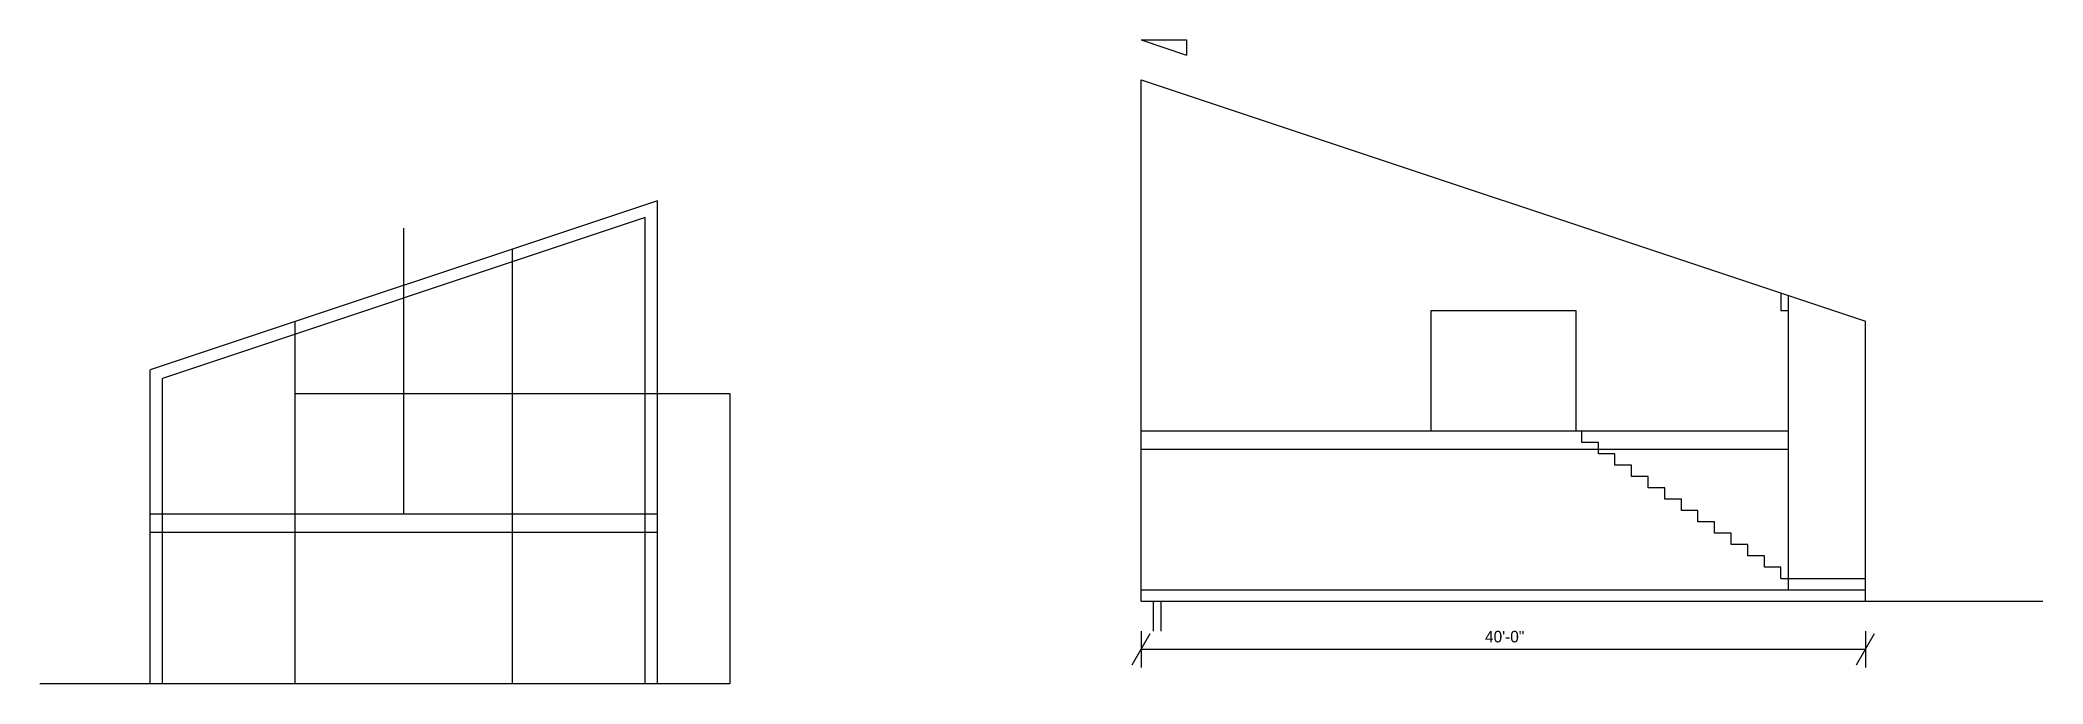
# Model space of a CAD drawing. Header units: inches. Extents: x 683 to 4751, y 1372 to 3815.
# Drawn here: x 683 to 2010, y 3375 to 3802 of the extents above; entities that cross this region are included whole.
import ezdxf

# ---------------------------------------------------------------- set-up
doc = ezdxf.new("R2010")
doc.units = ezdxf.units.IN
doc.header["$MEASUREMENT"] = 0
for name, color, linetype in [('const', 253, 'Continuous'), ('sills', 105, 'Continuous'), ('walls', 7, 'Continuous')]:
    doc.layers.add(name, color=color, linetype=linetype)

msp = doc.modelspace()

# ---------------------------------------------------------------- texts
at = {"layer": 'const', "insert": (1640.2, 3410), "char_height": 7.64, "width": 2912.54, "attachment_point": 1}
msp.add_mtext('40\'-0"', dxfattribs=at)

# ---------------------------------------------------------------- linework, layer by layer
at = {"layer": 'const'}
for p, q in [((1412.3, 3429.8), (1412.3, 3775.3)), ((1841.3, 3437.3), (1841.3, 3632.3)), ((1892.3, 3429.8), (1892.3, 3615.3)), ((1704.3, 3534.8), (1704.3, 3542.3)), ((1715.3, 3534.8), (1704.3, 3534.8)), ((1715.3, 3527.3), (1715.3, 3534.8)), ((1726.3, 3527.3), (1715.3, 3527.3)), ((1726.3, 3519.8), (1726.3, 3527.3)), ((1737.3, 3519.8), (1726.3, 3519.8)), ((1737.3, 3512.3), (1737.3, 3519.8)), ((1748.3, 3512.3), (1737.3, 3512.3)), ((1748.3, 3504.8), (1748.3, 3512.3)), ((1759.3, 3504.8), (1748.3, 3504.8)), ((1759.3, 3497.3), (1759.3, 3504.8)), ((1770.3, 3497.3), (1759.3, 3497.3)), ((1770.3, 3489.8), (1770.3, 3497.3)), ((1781.3, 3489.8), (1770.3, 3489.8)), ((1781.3, 3482.3), (1781.3, 3489.8)), ((1792.3, 3482.3), (1781.3, 3482.3)), ((1792.3, 3474.8), (1792.3, 3482.3)), ((1803.3, 3474.8), (1792.3, 3474.8)), ((1803.3, 3467.3), (1803.3, 3474.8)), ((1814.3, 3467.3), (1803.3, 3467.3)), ((1814.3, 3459.8), (1814.3, 3467.3)), ((1825.3, 3459.8), (1814.3, 3459.8)), ((1825.3, 3452.3), (1825.3, 3459.8)), ((1836.3, 3452.3), (1825.3, 3452.3)), ((1836.3, 3444.8), (1836.3, 3452.3)), ((1412.3, 3437.3), (1892.3, 3437.3)), ((1836.3, 3444.8), (1892.3, 3444.8)), ((1412.3, 3429.8), (2009.9, 3429.8)), ((1406.3, 3387.5), (1418.3, 3408.2)), ((1412.3, 3409.8), (1412.3, 3385.8)), ((1412.3, 3397.8), (1892.3, 3397.8)), ((1886.3, 3387.5), (1898.3, 3408.2)), ((1892.3, 3409.8), (1892.3, 3385.8))]:
    msp.add_line(p, q, dxfattribs=at)
at = {"layer": 'sills'}
for p, q in [((1604.3, 3622.3), (1700.3, 3622.3)), ((1604.3, 3622.3), (1604.3, 3542.3)), ((1700.3, 3622.3), (1700.3, 3542.3)), ((1420.3, 3429.8), (1420.3, 3409.8)), ((1425.3, 3429.8), (1425.3, 3409.8))]:
    msp.add_line(p, q, dxfattribs=at)
at = {"layer": 'walls'}
for p, q in [((1412.3, 3801.7), (1442.3, 3801.7)), ((1412.3, 3801.7), (1442.3, 3791.7)), ((1442.3, 3801.7), (1442.3, 3791.7)), ((1412.3, 3775.3), (1892.3, 3615.3)), ((1091.8, 3695.1), (755.8, 3583.1)), ((1091.8, 3374.8), (1091.8, 3695.1)), ((1083.8, 3684), (763.8, 3577.3)), ((923.8, 3487.3), (923.8, 3676.9)), ((1083.8, 3374.8), (1083.8, 3684)), ((995.8, 3374.8), (995.8, 3663.1)), ((1836.3, 3634), (1836.3, 3622.3)), ((1841.3, 3622.3), (1841.3, 3632.3)), ((851.8, 3374.8), (851.8, 3615.1)), ((1836.3, 3622.3), (1841.3, 3622.3)), ((755.8, 3374.8), (755.8, 3583.1)), ((763.8, 3374.8), (763.8, 3577.3)), ((851.8, 3567.3), (995.8, 3567.3)), ((995.8, 3567.3), (1139.8, 3567.3)), ((1139.8, 3567.3), (1139.8, 3374.8)), ((1841.3, 3542.3), (1412.3, 3542.3)), ((1841.3, 3530.3), (1412.3, 3530.3)), ((1091.8, 3487.3), (755.8, 3487.3)), ((1091.8, 3475.3), (755.8, 3475.3)), ((1412.3, 3437.3), (1892.3, 3437.3)), ((1412.3, 3429.8), (1425.3, 3429.8)), ((1091.8, 3374.8), (682.7, 3374.8)), ((1139.8, 3374.8), (1091.8, 3374.8))]:
    msp.add_line(p, q, dxfattribs=at)

msp.set_redraw_order([(e.dxf.handle, doc.entitydb.next_handle()) for e in msp.query("TEXT MTEXT ATTDEF DIMENSION ARC_DIMENSION")])  # texts and dimensions are drawn at this point

doc.saveas('drawing.dxf')
